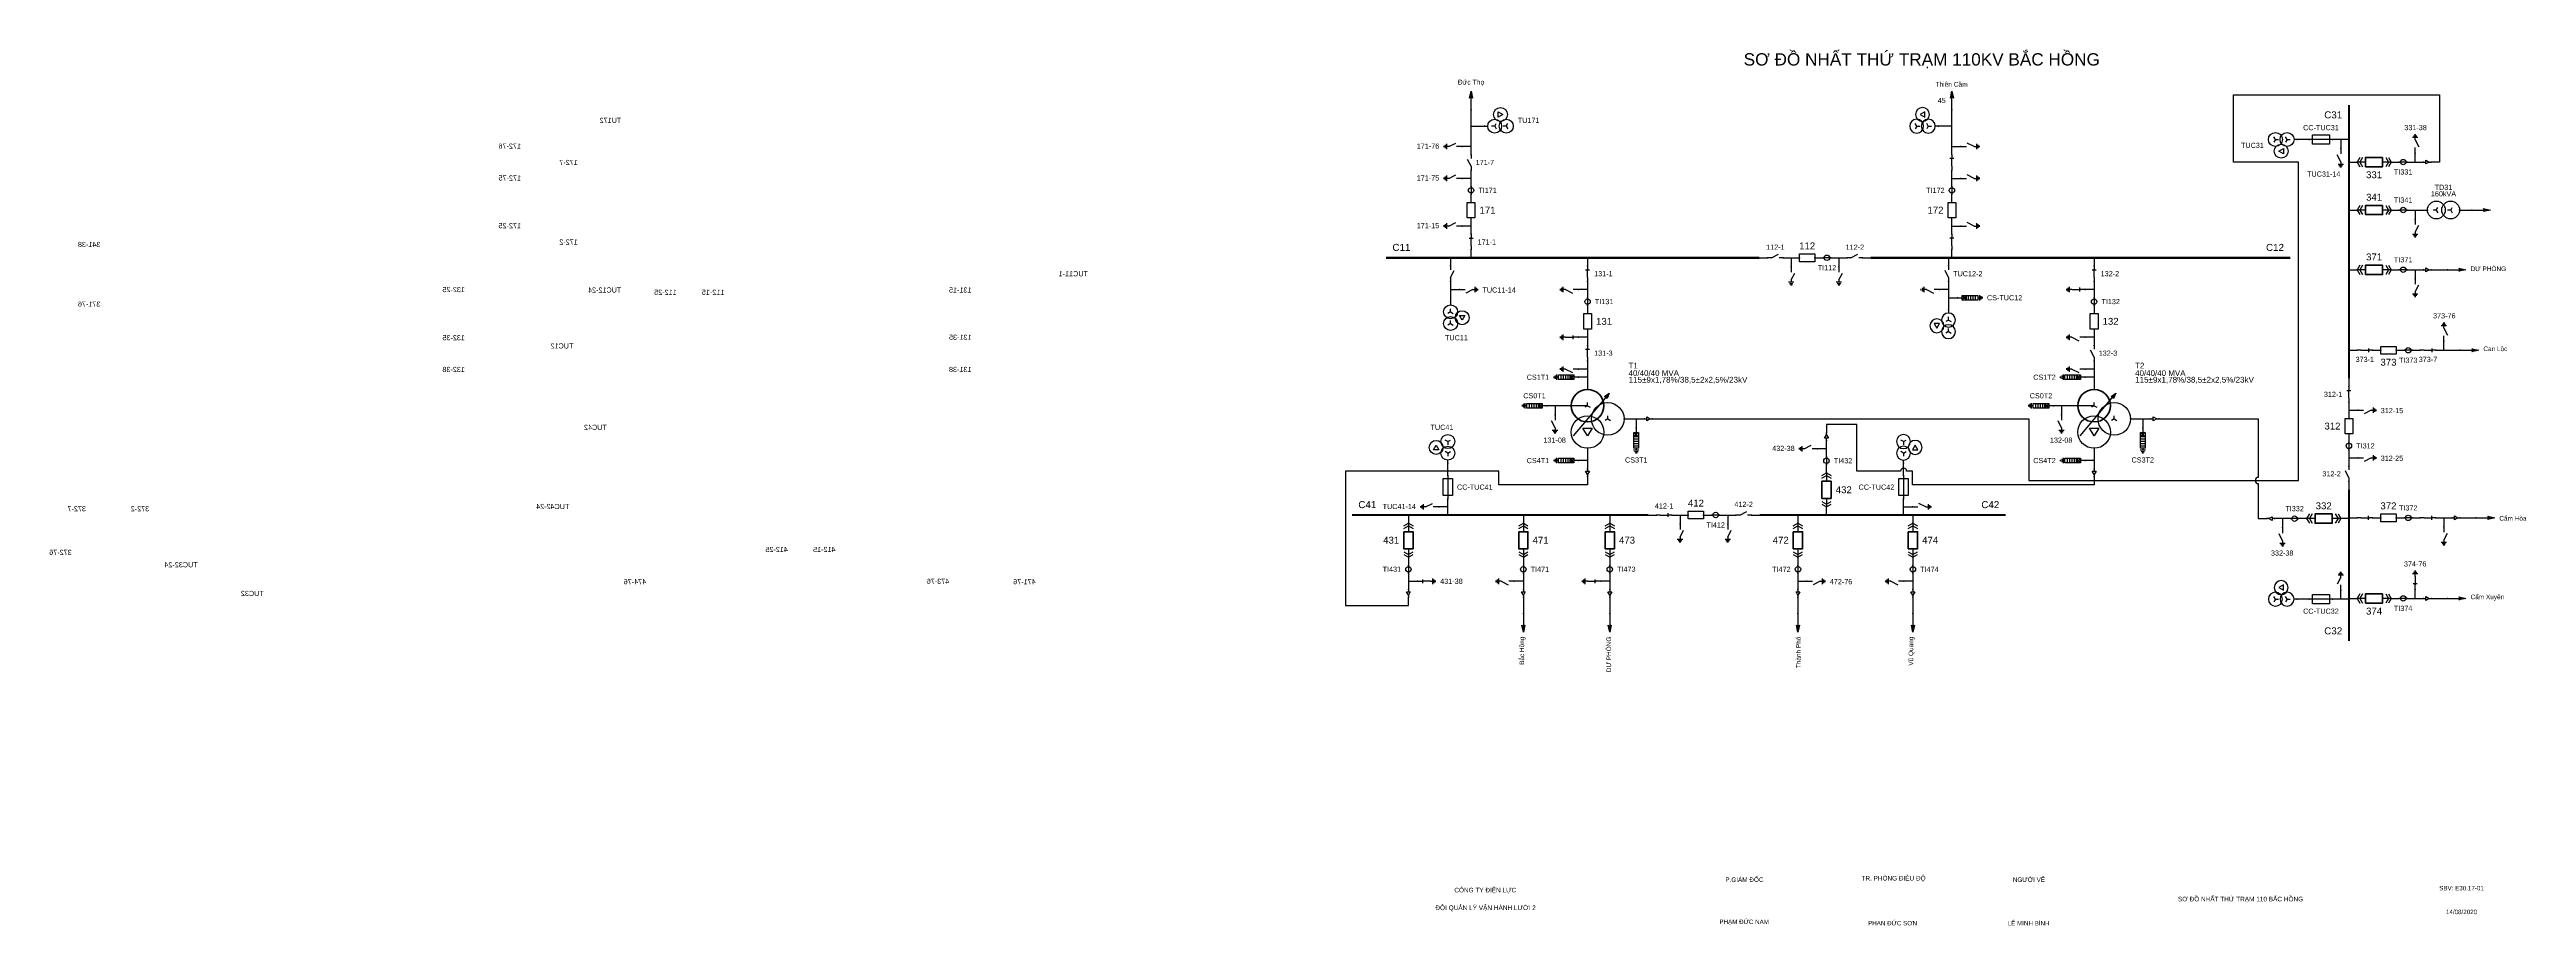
# Model space of a CAD drawing. Header units: millimetres. Extents: x -388 to 411, y 7 to 290.
import ezdxf

# ---------------------------------------------------------------- set-up
doc = ezdxf.new("R2010")
doc.units = ezdxf.units.MM
for name, color, linetype, lineweight in [('BUSBAR_110KV', 1, 'Continuous', 50), ('BUSBAR_22KV', 5, 'Continuous', 50), ('BUSBAR_35KV', 30, 'Continuous', 50), ('HV_110KV', 1, 'Continuous', 25), ('MV_22KV', 5, 'Continuous', 25), ('MV_35KV', 30, 'Continuous', 25), ('SLD_OTHER', 7, 'Continuous', 25)]:
    doc.layers.add(name, color=color, linetype=linetype, lineweight=lineweight)
doc.layers.add('SYM_PORTS', color=8, linetype='Continuous', plot=False)
doc.layers.add('TEXT', color=7, linetype='Continuous')
doc.styles.add('SLD_TEXT', font='arial.ttf')

# ---------------------------------------------------------------- blocks, each defined once
blk = doc.blocks.new('SYM_DISCONNECTOR_CLOSED')
at = {"lineweight": 25}
for points in [[(-0.625, 1.25), (0.625, 1.25)], [(0, 2.5), (0, 1.25)], [(0, -1.25), (0, 1.5)], [(0, -1.25), (0, -2.5)]]:
    blk.add_lwpolyline(points, dxfattribs=at)
at = {"layer": 'SYM_PORTS'}
for p in [(0, 2.5), (0, -2.5)]:
    blk.add_point(p, dxfattribs=at)
blk.add_attdef('DEVICE_CODE', (1.625, -0.5), '', height=2)
blk = doc.blocks.new('SYM_EARTHING_SWITCH_OPEN')
at = {"lineweight": 25}
for points in [[(0, -1.25), (-1.125, 1)], [(0, 3), (0, 1.25)], [(-0.875, -2), (0.875, -2)], [(-0.5625, -2.4375), (0.5625, -2.4375)], [(-0.25, -2.875), (0.25, -2.875)], [(0, -1.25), (0, -2)]]:
    blk.add_lwpolyline(points, dxfattribs=at)
at = {"layer": 'SYM_PORTS'}
blk.add_point((0, 3), dxfattribs=at)
blk.add_attdef('DEVICE_CODE', (1.875, 0), '', height=2)
blk = doc.blocks.new('SYM_CIRCUIT_BREAKER')
at = {"lineweight": 25}
blk.add_lwpolyline([(-1.25, 2.5), (1.25, 2.5), (1.25, -2.5), (-1.25, -2.5)], close=True, dxfattribs=at)
at = {"layer": 'SYM_PORTS'}
for p in [(0, 2.5), (0, -2.5)]:
    blk.add_point(p, dxfattribs=at)
blk.add_attdef('DEVICE_CODE', (2.25, -0.5), '', height=2)
at = {"flags": 1}
blk.add_attdef('RATING', (2.25, -3.5), '', height=2, dxfattribs=at)
blk = doc.blocks.new('SYM_CURRENT_TRANSFORMER')
at = {"lineweight": 25}
blk.add_lwpolyline([(0, 1.25), (0, -1.25)], dxfattribs=at)
blk.add_circle((0, 0), 0.875, dxfattribs=at)
at = {"layer": 'SYM_PORTS'}
for p in [(0, 1.25), (0, -1.25)]:
    blk.add_point(p, dxfattribs=at)
blk.add_attdef('DEVICE_CODE', (1.875, -1.75), '', height=2)
at = {"flags": 1}
blk.add_attdef('RATIO', (1.875, -4.75), '', height=2, dxfattribs=at)
blk = doc.blocks.new('SYM_DISCONNECTOR_OPEN')
at = {"lineweight": 25}
for points in [[(0, -1.25), (-1.125, 1)], [(0, 2.5), (0, 1.25)], [(0, -1.25), (0, -2.5)]]:
    blk.add_lwpolyline(points, dxfattribs=at)
at = {"layer": 'SYM_PORTS'}
for p in [(0, 2.5), (0, -2.5)]:
    blk.add_point(p, dxfattribs=at)
blk.add_attdef('DEVICE_CODE', (1, -0.5), '', height=2)
blk = doc.blocks.new('SYM_VOLTAGE_TRANSFORMER')
at = {"lineweight": 25}
for points in [[(0, 1.375), (-0.8625, 0.875)], [(0, 4.625), (0, 3.625)], [(0, 1.375), (0, 2.375)], [(0, 1.375), (0.8625, 0.875)], [(0, -2.375), (-0.8625, -2.875)], [(0, -2.375), (0, -1.375)], [(0, -2.375), (0.8625, -2.875)]]:
    blk.add_lwpolyline(points, dxfattribs=at)
blk.add_lwpolyline([(2.875, 0.25), (4.625, 0.25), (3.75, -1.25)], close=True, dxfattribs=at)
for centre in [(0, 1.375), (3.75, -0.5), (0, -2.375)]:
    blk.add_circle(centre, 2.25, dxfattribs=at)
at = {"layer": 'SYM_PORTS'}
blk.add_point((0, 4.625), dxfattribs=at)
blk.add_attdef('DEVICE_CODE', (7, 1.625), '', height=2)
at = {"flags": 1}
blk.add_attdef('RATIO', (7, -1.375), '', height=2, dxfattribs=at)
blk = doc.blocks.new('SYM_LINE_FEEDER_ARROW')
blk.add_hatch(color=7).paths.add_polyline_path([(0, -3), (-0.5, -0.75), (0, -1.25), (0.5, -0.75)])
at = {"lineweight": 25}
blk.add_lwpolyline([(0, 3), (0, -1.25)], dxfattribs=at)
blk.add_lwpolyline([(0, -3), (-0.5, -0.75), (0, -1.25), (0.5, -0.75)], close=True, dxfattribs=at)
at = {"layer": 'SYM_PORTS'}
blk.add_point((0, 3), dxfattribs=at)
blk.add_attdef('LINE_NAME', (1.5, 0), '', height=2)
blk = doc.blocks.new('SYM_EARTHING_SWITCH_CLOSED')
at = {"lineweight": 25}
for points in [[(-0.625, 1.25), (0.625, 1.25)], [(0, 3), (0, 1.25)], [(0, -1.25), (0, 1.5)], [(-0.875, -2), (0.875, -2)], [(-0.5625, -2.4375), (0.5625, -2.4375)], [(-0.25, -2.875), (0.25, -2.875)], [(0, -1.25), (0, -2)]]:
    blk.add_lwpolyline(points, dxfattribs=at)
at = {"layer": 'SYM_PORTS'}
blk.add_point((0, 3), dxfattribs=at)
blk.add_attdef('DEVICE_CODE', (1.875, 0), '', height=2)
blk = doc.blocks.new('SYM_SURGE_ARRESTER')
at = {"lineweight": 25}
for points in [[(-0.75, 2.5), (0.75, 2.5), (0.75, 1.25), (-0.75, 1.25)], [(-0.75, 1.25), (0.75, 1.25), (0.75, -2.5), (-0.75, -2.5)]]:
    blk.add_lwpolyline(points, close=True, dxfattribs=at)
for points in [[(-0.75, 2.5), (0.75, 1.25)], [(0.75, 2.5), (-0.75, 1.25)], [(-0.75, 0.5), (0.75, 0.5)], [(0, 4), (0, 2.5)], [(-0.875, -3.125), (0.875, -3.125)], [(-0.75, -0.25), (0.75, -0.25)], [(-0.75, -1), (0.75, -1)], [(-0.75, -1.75), (0.75, -1.75)], [(-0.5625, -3.5625), (0.5625, -3.5625)], [(-0.25, -4), (0.25, -4)], [(0, -2.5), (0, -3.125)]]:
    blk.add_lwpolyline(points, dxfattribs=at)
at = {"layer": 'SYM_PORTS'}
blk.add_point((0, 4), dxfattribs=at)
blk.add_attdef('DEVICE_CODE', (1.875, 1), '', height=2)
blk = doc.blocks.new('SYM_TRANSFORMER_3W')
blk.add_hatch(color=7).paths.add_polyline_path([(3.75, 8.25), (3.0125, 6.575), (2.2375, 7.225)])
at = {"lineweight": 25}
for points in [[(3.75, 8.25), (3.0125, 6.575), (2.2375, 7.225)], [(-4.75, -3), (-1.75, -3), (-3.25, -5.5)]]:
    blk.add_lwpolyline(points, close=True, dxfattribs=at)
for points in [[(-3.25, 4.25), (-8.5, 4.25)], [(-7.75, -5.5), (3.0125, 7.35)], [(-3.25, 4.25), (-4.1125, 3.75)], [(-3.25, 4.25), (-3.25, 5.25)], [(-3.25, 4.25), (-2.3875, 3.75)], [(3.25, 0), (2.3875, -0.5)], [(3.25, 0), (3.25, 1)], [(3.25, 0), (4.1125, -0.5)]]:
    blk.add_lwpolyline(points, dxfattribs=at)
at = {"lineweight": 50}
blk.add_circle((-3.25, 4.25), 5.25, dxfattribs=at)
at = {"lineweight": 25}
for centre in [(-3.25, -4.25), (3.25, 0)]:
    blk.add_circle(centre, 5.25, dxfattribs=at)
at = {"layer": 'SYM_PORTS'}
for p in [(-3.25, 9.5), (-8.5, 4.25), (8.5, 0), (-3.25, -9.5)]:
    blk.add_point(p, dxfattribs=at)
blk.add_attdef('DEVICE_CODE', (9.5, 6.5), '', height=2)
at = {"flags": 1}
for tag, p in [('VOLTAGE_RATIO', (9.5, 0.5)), ('POWER', (9.5, 3.5))]:
    blk.add_attdef(tag, p, '', height=2, dxfattribs=at)
blk = doc.blocks.new('SYM_CABLE_TERMINATION')
at = {"lineweight": 25}
blk.add_lwpolyline([(-0.625, 0.5), (0.625, 0.5), (0, -0.625)], close=True, dxfattribs=at)
for points in [[(0, 1.25), (0, 0.5)], [(0, -0.625), (0, -1.25)]]:
    blk.add_lwpolyline(points, dxfattribs=at)
at = {"layer": 'SYM_PORTS'}
for p in [(0, 1.25), (0, -1.25)]:
    blk.add_point(p, dxfattribs=at)
blk = doc.blocks.new('SYM_DRAWOUT_BREAKER')
at = {"lineweight": 25}
for points in [[(-1.5, 4.625), (0, 5.5), (1.5, 4.625)], [(-1.5, 3.75), (0, 4.625), (1.5, 3.75)], [(0, 5.5), (0, 2.75)], [(-1.5, -3.75), (0, -4.625), (1.5, -3.75)], [(-1.5, -4.625), (0, -5.5), (1.5, -4.625)], [(0, -2.75), (0, -5.5)]]:
    blk.add_lwpolyline(points, dxfattribs=at)
at = {"lineweight": 35}
blk.add_lwpolyline([(-1.5, 2.75), (1.5, 2.75), (1.5, -2.75), (-1.5, -2.75)], close=True, dxfattribs=at)
at = {"layer": 'SYM_PORTS'}
for p in [(0, 5.5), (0, -5.5)]:
    blk.add_point(p, dxfattribs=at)
blk.add_attdef('DEVICE_CODE', (2.5, 2.5), '', height=2)
at = {"flags": 1}
blk.add_attdef('RATING', (2.5, -0.5), '', height=2, dxfattribs=at)
blk = doc.blocks.new('SYM_TRANSFORMER_2W')
at = {"lineweight": 25}
for points in [[(0, 2.3125), (-0.8625, 1.8125)], [(0, 2.3125), (0, 3.3125)], [(0, 2.3125), (0.8625, 1.8125)], [(0, -2.3125), (-0.8625, -2.8125)], [(0, -2.3125), (0, -1.3125)], [(0, -2.3125), (0.8625, -2.8125)]]:
    blk.add_lwpolyline(points, dxfattribs=at)
for centre in [(0, 2.3125), (0, -2.3125)]:
    blk.add_circle(centre, 2.875, dxfattribs=at)
at = {"layer": 'SYM_PORTS'}
for p in [(0, 5.1875), (0, -5.1875)]:
    blk.add_point(p, dxfattribs=at)
blk.add_attdef('DEVICE_CODE', (3.875, 2.1875), '', height=2)
at = {"flags": 1}
for tag, p in [('POWER', (3.875, -0.8125)), ('VOLTAGE_RATIO', (3.875, -3.8125))]:
    blk.add_attdef(tag, p, '', height=2, dxfattribs=at)
blk = doc.blocks.new('SYM_FUSE_DISCONNECTOR')
at = {"lineweight": 25}
blk.add_lwpolyline([(-1.5, 2.75), (1.5, 2.75), (1.5, -2.75), (-1.5, -2.75)], close=True, dxfattribs=at)
blk.add_lwpolyline([(0, 3.75), (0, -3.75)], dxfattribs=at)
at = {"layer": 'SYM_PORTS'}
for p in [(0, 3.75), (0, -3.75)]:
    blk.add_point(p, dxfattribs=at)
blk.add_attdef('DEVICE_CODE', (2.5, 0.75), '', height=2)
at = {"flags": 1}
blk.add_attdef('RATING', (2.5, -2.25), '', height=2, dxfattribs=at)

msp = doc.modelspace()

# ---------------------------------------------------------------- linework, layer by layer
at = {"layer": 'BUSBAR_110KV', "const_width": 0.673}
for points in [[(43.14, 222.89), (163.58, 222.89)], [(199.48, 222.89), (334.82, 222.89)]]:
    msp.add_lwpolyline(points, dxfattribs=at)
at = {"layer": 'BUSBAR_22KV', "const_width": 0.673}
for points in [[(32.14, 139.89), (127.69, 139.89)], [(163.6, 139.89), (243, 139.89)]]:
    msp.add_lwpolyline(points, dxfattribs=at)
at = {"layer": 'BUSBAR_35KV', "const_width": 0.673}
for points in [[(353.72, 272.19), (353.72, 183.96)], [(353.72, 148.06), (353.72, 99.25)]]:
    msp.add_lwpolyline(points, dxfattribs=at)
at = {"layer": 'HV_110KV'}
for points in [[(70.55, 265.36), (70.55, 270.62)], [(70.55, 258.79), (70.55, 265.36)], [(70.55, 265.36), (74.91, 265.36)], [(225.66, 265.36), (221.29, 265.36)], [(225.66, 265.36), (225.66, 270.62)], [(225.66, 258.79), (225.66, 265.36)], [(70.55, 258.79), (67.63, 258.79)], [(70.55, 256.16), (70.55, 258.79)], [(225.66, 256.16), (225.66, 258.79)], [(225.66, 258.79), (228.57, 258.79)], [(70.55, 248.53), (67.63, 248.53)], [(70.55, 248.53), (70.55, 251.16)], [(70.55, 245.9), (70.55, 248.53)], [(225.66, 248.53), (225.66, 251.16)], [(225.66, 245.9), (225.66, 248.53)], [(225.66, 248.53), (228.57, 248.53)], [(70.55, 240.77), (70.55, 243.4)], [(225.66, 240.77), (225.66, 243.4)], [(70.55, 233.15), (67.63, 233.15)], [(70.55, 233.15), (70.55, 235.77)], [(70.55, 230.52), (70.55, 233.15)], [(225.66, 233.15), (225.66, 235.77)], [(225.66, 230.52), (225.66, 233.15)], [(225.66, 233.15), (228.57, 233.15)], [(70.55, 222.89), (70.55, 225.52)], [(225.66, 222.89), (225.66, 225.52)], [(63.95, 222.89), (63.95, 220.26)], [(108.14, 222.89), (108.14, 220.26)], [(163.58, 222.89), (166.21, 222.89)], [(171.21, 222.89), (173.83, 222.89)], [(173.83, 222.89), (173.83, 219.98)], [(173.83, 222.89), (176.46, 222.89)], [(181.46, 222.89), (184.09, 222.89)], [(186.59, 222.89), (189.22, 222.89)], [(189.22, 222.89), (189.22, 219.98)], [(189.22, 222.89), (191.85, 222.89)], [(196.85, 222.89), (199.48, 222.89)], [(224.58, 222.89), (224.58, 220.26)], [(271.54, 222.89), (271.54, 220.26)], [(63.95, 215.26), (63.95, 212.63)], [(63.95, 212.63), (66.86, 212.63)], [(63.95, 212.63), (63.95, 208.68)], [(108.14, 212.63), (105.23, 212.63)], [(108.14, 215.26), (108.14, 212.63)], [(108.14, 212.63), (108.14, 210)], [(224.58, 212.63), (221.67, 212.63)], [(224.58, 215.26), (224.58, 212.63)], [(224.58, 212.63), (224.58, 210)], [(224.58, 210), (227.49, 210)], [(224.58, 210), (224.58, 206.06)], [(271.54, 212.63), (268.63, 212.63)], [(271.54, 215.26), (271.54, 212.63)], [(271.54, 212.63), (271.54, 210)], [(108.14, 207.5), (108.14, 204.87)], [(108.14, 199.87), (108.14, 197.24)], [(271.54, 207.5), (271.54, 204.87)], [(271.54, 199.87), (271.54, 197.24)], [(108.14, 197.24), (105.23, 197.24)], [(108.14, 197.24), (108.14, 194.61)], [(271.54, 197.24), (268.63, 197.24)], [(271.54, 197.24), (271.54, 194.61)], [(108.14, 186.98), (105.23, 186.98)], [(108.14, 184.35), (105.23, 184.35)], [(108.14, 189.61), (108.14, 186.98)], [(108.14, 186.98), (108.14, 184.35)], [(108.14, 184.35), (108.14, 180.41)], [(271.54, 186.98), (268.63, 186.98)], [(271.54, 184.35), (268.63, 184.35)], [(271.54, 189.61), (271.54, 186.98)], [(271.54, 186.98), (271.54, 184.35)], [(271.54, 184.35), (271.54, 180.41)], [(97.63, 175.16), (95, 175.16)], [(102.89, 175.16), (97.63, 175.16)], [(97.63, 175.16), (97.63, 172.25)], [(261.03, 175.16), (258.4, 175.16)], [(266.29, 175.16), (261.03, 175.16)], [(261.03, 175.16), (261.03, 172.25)]]:
    msp.add_lwpolyline(points, dxfattribs=at)
at = {"layer": 'MV_22KV'}
msp.add_lwpolyline([(271.54, 152.34), (271.54, 149.64), (213, 149.64), (213, 154.03), (211.06, 154.03, 1), (209.06, 154.03), (195, 154.03), (195, 169.1), (185.2, 169.1), (185.2, 166.4)], format="xyb", dxfattribs=at)
for points in [[(108.14, 161.41), (108.14, 157.47)], [(185.2, 161.27), (182.29, 161.27)], [(185.2, 161.27), (185.2, 163.9)], [(185.2, 158.65), (185.2, 161.27)], [(271.54, 161.41), (271.54, 157.47)], [(108.14, 152.34), (108.14, 149.64), (79.5, 149.64), (79.5, 154.03), (30, 154.03), (30, 110.67), (50.33, 110.67), (50.33, 113.37)], [(63.03, 152.65), (63.03, 156.59)], [(108.14, 157.47), (105.23, 157.47)], [(108.14, 157.47), (108.14, 154.84)], [(185.2, 153.52), (185.2, 156.15)], [(210.06, 152.65), (210.06, 156.59)], [(271.54, 157.47), (268.63, 157.47)], [(271.54, 157.47), (271.54, 154.84)], [(63.03, 142.52), (63.03, 145.15)], [(210.06, 142.52), (210.06, 145.15)], [(50.33, 139.89), (50.33, 137.26)], [(63.03, 142.52), (60.12, 142.52)], [(63.03, 139.89), (63.03, 142.52)], [(87.41, 139.89), (87.41, 137.26)], [(115.29, 139.89), (115.29, 137.26)], [(127.69, 139.89), (130.32, 139.89)], [(135.32, 139.89), (137.95, 139.89)], [(137.95, 139.89), (137.95, 136.98)], [(137.95, 139.89), (140.58, 139.89)], [(145.58, 139.89), (148.21, 139.89)], [(150.71, 139.89), (153.34, 139.89)], [(153.34, 139.89), (153.34, 136.98)], [(153.34, 139.89), (155.97, 139.89)], [(160.97, 139.89), (163.6, 139.89)], [(176, 139.89), (176, 137.26)], [(185.2, 139.89), (185.2, 142.52)], [(210.06, 139.89), (210.06, 142.52)], [(210.06, 142.52), (212.97, 142.52)], [(213.08, 139.89), (213.08, 137.26)], [(50.33, 126.26), (50.33, 123.63)], [(50.33, 121.13), (50.33, 118.5)], [(87.41, 126.26), (87.41, 123.63)], [(87.41, 121.13), (87.41, 118.5)], [(115.29, 126.26), (115.29, 123.63)], [(115.29, 121.13), (115.29, 118.5)], [(176, 126.26), (176, 123.63)], [(176, 121.13), (176, 118.5)], [(213.08, 126.26), (213.08, 123.63)], [(213.08, 121.13), (213.08, 118.5)], [(50.33, 118.5), (53.25, 118.5)], [(50.33, 118.5), (50.33, 115.87)], [(87.41, 118.5), (84.5, 118.5)], [(87.41, 118.5), (87.41, 115.87)], [(87.41, 113.37), (87.41, 108.11)], [(115.29, 118.5), (112.38, 118.5)], [(115.29, 118.5), (115.29, 115.87)], [(115.29, 113.37), (115.29, 108.11)], [(176, 118.5), (178.91, 118.5)], [(176, 118.5), (176, 115.87)], [(176, 113.37), (176, 108.11)], [(213.08, 118.5), (210.17, 118.5)], [(213.08, 118.5), (213.08, 115.87)], [(213.08, 113.37), (213.08, 108.11)]]:
    msp.add_lwpolyline(points, dxfattribs=at)
at = {"layer": 'MV_35KV'}
for points in [[(128.96, 170.91), (131.66, 170.91), (250.5, 170.91), (250.5, 151.03), (337.5, 151.03), (337.5, 253.79), (316.5, 253.79), (316.5, 275.53), (382.94, 275.53), (382.94, 253.79), (380.24, 253.79)], [(340.96, 261.05), (337.02, 261.05)], [(351.09, 261.05), (348.46, 261.05)], [(353.72, 261.05), (351.09, 261.05)], [(351.09, 261.05), (351.09, 258.14)], [(375.11, 253.79), (375.11, 256.7)], [(353.72, 253.79), (356.35, 253.79)], [(367.35, 253.79), (369.98, 253.79)], [(372.48, 253.79), (375.11, 253.79)], [(375.11, 253.79), (377.74, 253.79)], [(353.72, 238.31), (356.35, 238.31)], [(367.35, 238.31), (369.98, 238.31)], [(372.48, 238.31), (375.11, 238.31)], [(375.11, 238.31), (375.11, 235.39)], [(375.11, 238.31), (379.05, 238.31)], [(353.72, 219.04), (356.35, 219.04)], [(367.35, 219.04), (369.98, 219.04)], [(372.48, 219.04), (375.11, 219.04)], [(375.11, 219.04), (375.11, 216.13)], [(375.11, 219.04), (377.74, 219.04)], [(380.24, 219.04), (385.49, 219.04)], [(353.72, 193.05), (356.35, 193.05)], [(361.35, 193.05), (363.98, 193.05)], [(368.98, 193.05), (371.61, 193.05)], [(374.11, 193.05), (376.74, 193.05)], [(381.74, 193.05), (384.37, 193.05)], [(384.37, 193.05), (384.37, 195.96)], [(384.37, 193.05), (389.62, 193.05)], [(353.72, 183.96), (353.72, 181.33)], [(353.72, 176.33), (353.72, 173.7)], [(119.89, 170.91), (123.84, 170.91)], [(123.84, 170.91), (123.84, 168)], [(123.84, 170.91), (126.46, 170.91)], [(283.29, 170.91), (287.24, 170.91)], [(287.24, 170.91), (287.24, 168)], [(287.24, 170.91), (289.86, 170.91)], [(353.72, 173.7), (356.63, 173.7)], [(353.72, 173.7), (353.72, 171.07)], [(353.72, 166.07), (353.72, 163.45)], [(353.72, 160.95), (353.72, 158.32)], [(353.72, 158.32), (356.63, 158.32)], [(353.72, 158.32), (353.72, 155.69)], [(353.72, 150.69), (353.72, 148.06)], [(332.33, 138.72), (329.7, 138.72)], [(334.96, 138.72), (332.33, 138.72)], [(332.33, 138.72), (332.33, 135.81)], [(340.09, 138.72), (337.46, 138.72)], [(353.72, 138.72), (351.09, 138.72)], [(353.72, 138.97), (356.35, 138.97)], [(361.35, 138.97), (363.98, 138.97)], [(368.98, 138.97), (371.61, 138.97)], [(374.11, 138.97), (376.74, 138.97)], [(381.74, 138.97), (384.37, 138.97)], [(384.37, 138.97), (384.37, 136.06)], [(384.37, 138.97), (386.99, 138.97)], [(389.49, 138.97), (394.75, 138.97)], [(340.96, 112.71), (337.02, 112.71)], [(351.09, 112.71), (348.46, 112.71)], [(351.09, 112.71), (351.09, 115.62)], [(353.72, 112.71), (351.09, 112.71)], [(353.72, 112.98), (356.35, 112.98)], [(367.35, 112.98), (369.98, 112.98)], [(372.48, 112.98), (375.11, 112.98)], [(375.11, 112.98), (375.11, 115.89)], [(375.11, 112.98), (377.74, 112.98)], [(380.24, 112.98), (385.49, 112.98)]]:
    msp.add_lwpolyline(points, dxfattribs=at)
msp.add_lwpolyline([(292.36, 170.91), (295.06, 170.91), (324.5, 170.91), (324.5, 152.03, 1), (324.5, 150.03), (324.5, 138.72), (327.2, 138.72)], format="xyb", dxfattribs=at)
at = {"layer": 'SLD_OTHER'}
msp.add_lwpolyline([(389.43, 238.31), (393.37, 238.31)], dxfattribs=at)

# ---------------------------------------------------------------- block references
at = {"layer": 'HV_110KV', "rotation": 180}
for p in [(70.55, 273.62), (225.66, 273.62)]:
    msp.add_blockref('SYM_LINE_FEEDER_ARROW', p, dxfattribs=at)
at = {"layer": 'HV_110KV'}
ref = msp.add_blockref('SYM_VOLTAGE_TRANSFORMER', (216.67, 265.36), dxfattribs=dict(at, xscale=-1, rotation=270))
ref.add_attrib('DEVICE_CODE', 'TU172', (203.57, 266.42), dxfattribs={"layer": 'TEXT', "extrusion": (0, 0, -1), "height": 1.667, "style": 'SLD_TEXT'})
ref = msp.add_blockref('SYM_VOLTAGE_TRANSFORMER', (79.54, 265.36), dxfattribs=dict(at, rotation=90))
ref.add_attrib('DEVICE_CODE', 'TU171', (85.64, 266.42), dxfattribs={"layer": 'TEXT', "height": 1.667, "style": 'SLD_TEXT'})
ref = msp.add_blockref('SYM_EARTHING_SWITCH_OPEN', (231.57, 258.79), dxfattribs=dict(at, xscale=-1, rotation=90))
ref.add_attrib('DEVICE_CODE', '172-76', (235.93, 258.09), dxfattribs={"layer": 'TEXT', "extrusion": (0, 0, -1), "height": 1.667, "style": 'SLD_TEXT'})
ref = msp.add_blockref('SYM_DISCONNECTOR_CLOSED', (225.66, 253.66), dxfattribs=dict(at, xscale=-1))
ref.add_attrib('DEVICE_CODE', '172-7', (217.6, 252.82), dxfattribs={"layer": 'TEXT', "extrusion": (0, 0, -1), "height": 1.667, "style": 'SLD_TEXT'})
ref = msp.add_blockref('SYM_EARTHING_SWITCH_OPEN', (64.63, 258.79), dxfattribs=dict(at, rotation=270))
ref.add_attrib('DEVICE_CODE', '171-76', (53.03, 258.09), dxfattribs={"layer": 'TEXT', "height": 1.667, "style": 'SLD_TEXT'})
ref = msp.add_blockref('SYM_DISCONNECTOR_OPEN', (70.55, 253.66), dxfattribs=at)
ref.add_attrib('DEVICE_CODE', '171-7', (72.03, 252.82), dxfattribs={"layer": 'TEXT', "height": 1.667, "style": 'SLD_TEXT'})
ref = msp.add_blockref('SYM_EARTHING_SWITCH_OPEN', (231.57, 248.53), dxfattribs=dict(at, xscale=-1, rotation=90))
ref.add_attrib('DEVICE_CODE', '172-75', (235.93, 247.83), dxfattribs={"layer": 'TEXT', "extrusion": (0, 0, -1), "height": 1.667, "style": 'SLD_TEXT'})
ref = msp.add_blockref('SYM_EARTHING_SWITCH_OPEN', (64.63, 248.53), dxfattribs=dict(at, rotation=270))
ref.add_attrib('DEVICE_CODE', '171-75', (53.03, 247.83), dxfattribs={"layer": 'TEXT', "height": 1.667, "style": 'SLD_TEXT'})
ref = msp.add_blockref('SYM_CIRCUIT_BREAKER', (70.55, 238.27), dxfattribs=at)
ref.add_attrib('DEVICE_CODE', '171', (73.28, 237.16), dxfattribs={"layer": 'TEXT', "height": 2.217, "style": 'SLD_TEXT'})
ref = msp.add_blockref('SYM_CURRENT_TRANSFORMER', (70.55, 244.65), dxfattribs=at)
ref.add_attrib('DEVICE_CODE', 'TI171', (72.9, 243.82), dxfattribs={"layer": 'TEXT', "height": 1.667, "style": 'SLD_TEXT'})
ref = msp.add_blockref('SYM_CURRENT_TRANSFORMER', (225.66, 244.65), dxfattribs=at)
ref.add_attrib('DEVICE_CODE', 'TI172', (217.35, 243.82), dxfattribs={"layer": 'TEXT', "height": 1.667, "style": 'SLD_TEXT'})
ref = msp.add_blockref('SYM_CIRCUIT_BREAKER', (225.66, 238.27), dxfattribs=at)
ref.add_attrib('DEVICE_CODE', '172', (217.77, 237.16), dxfattribs={"layer": 'TEXT', "height": 2.217, "style": 'SLD_TEXT'})
ref = msp.add_blockref('SYM_EARTHING_SWITCH_OPEN', (231.57, 233.15), dxfattribs=dict(at, xscale=-1, rotation=90))
ref.add_attrib('DEVICE_CODE', '172-25', (235.93, 232.45), dxfattribs={"layer": 'TEXT', "extrusion": (0, 0, -1), "height": 1.667, "style": 'SLD_TEXT'})
ref = msp.add_blockref('SYM_EARTHING_SWITCH_OPEN', (64.63, 233.15), dxfattribs=dict(at, rotation=270))
ref.add_attrib('DEVICE_CODE', '171-15', (53.03, 232.45), dxfattribs={"layer": 'TEXT', "height": 1.667, "style": 'SLD_TEXT'})
ref = msp.add_blockref('SYM_DISCONNECTOR_CLOSED', (225.66, 228.02), dxfattribs=dict(at, xscale=-1))
ref.add_attrib('DEVICE_CODE', '172-2', (217.6, 227.18), dxfattribs={"layer": 'TEXT', "extrusion": (0, 0, -1), "height": 1.667, "style": 'SLD_TEXT'})
ref = msp.add_blockref('SYM_DISCONNECTOR_CLOSED', (70.55, 228.02), dxfattribs=at)
ref.add_attrib('DEVICE_CODE', '171-1', (72.65, 227.18), dxfattribs={"layer": 'TEXT', "height": 1.667, "style": 'SLD_TEXT'})
ref = msp.add_blockref('SYM_DISCONNECTOR_OPEN', (168.71, 222.89), dxfattribs=dict(at, rotation=270))
ref.add_attrib('DEVICE_CODE', '112-1', (165.73, 225.49), dxfattribs={"layer": 'TEXT', "height": 1.667, "style": 'SLD_TEXT'})
ref = msp.add_blockref('SYM_CIRCUIT_BREAKER', (178.96, 222.89), dxfattribs=dict(at, rotation=270))
ref.add_attrib('DEVICE_CODE', '112', (176.39, 225.62), dxfattribs={"layer": 'TEXT', "height": 2.217, "style": 'SLD_TEXT'})
ref = msp.add_blockref('SYM_CURRENT_TRANSFORMER', (185.34, 222.89), dxfattribs=dict(at, rotation=270))
ref.add_attrib('DEVICE_CODE', 'TI112', (182.37, 218.86), dxfattribs={"layer": 'TEXT', "height": 1.667, "style": 'SLD_TEXT'})
ref = msp.add_blockref('SYM_DISCONNECTOR_OPEN', (194.35, 222.89), dxfattribs=dict(at, rotation=270))
ref.add_attrib('DEVICE_CODE', '112-2', (191.38, 225.49), dxfattribs={"layer": 'TEXT', "height": 1.667, "style": 'SLD_TEXT'})
ref = msp.add_blockref('SYM_EARTHING_SWITCH_OPEN', (189.22, 216.98), dxfattribs=dict(at, xscale=-1))
ref.add_attrib('DEVICE_CODE', '112-25', (185.72, 210.94), dxfattribs={"layer": 'TEXT', "extrusion": (0, 0, -1), "height": 1.667, "style": 'SLD_TEXT'})
ref = msp.add_blockref('SYM_EARTHING_SWITCH_OPEN', (173.83, 216.98), dxfattribs=dict(at, xscale=-1))
ref.add_attrib('DEVICE_CODE', '112-15', (170.34, 210.94), dxfattribs={"layer": 'TEXT', "extrusion": (0, 0, -1), "height": 1.667, "style": 'SLD_TEXT'})
ref = msp.add_blockref('SYM_DISCONNECTOR_OPEN', (63.95, 217.76), dxfattribs=dict(at, xscale=-1))
ref.add_attrib('DEVICE_CODE', 'TUC11-1', (53.03, 216.92), dxfattribs={"layer": 'TEXT', "extrusion": (0, 0, -1), "height": 1.667, "style": 'SLD_TEXT'})
ref = msp.add_blockref('SYM_DISCONNECTOR_CLOSED', (108.14, 217.76), dxfattribs=at)
ref.add_attrib('DEVICE_CODE', '131-1', (110.25, 216.93), dxfattribs={"layer": 'TEXT', "height": 1.667, "style": 'SLD_TEXT'})
ref = msp.add_blockref('SYM_DISCONNECTOR_OPEN', (224.58, 217.76), dxfattribs=at)
ref.add_attrib('DEVICE_CODE', 'TUC12-2', (226.06, 216.92), dxfattribs={"layer": 'TEXT', "height": 1.667, "style": 'SLD_TEXT'})
ref = msp.add_blockref('SYM_DISCONNECTOR_CLOSED', (271.54, 217.76), dxfattribs=at)
ref.add_attrib('DEVICE_CODE', '132-2', (273.65, 216.93), dxfattribs={"layer": 'TEXT', "height": 1.667, "style": 'SLD_TEXT'})
ref = msp.add_blockref('SYM_EARTHING_SWITCH_CLOSED', (265.63, 212.63), dxfattribs=dict(at, xscale=-1, rotation=270))
ref.add_attrib('DEVICE_CODE', '132-25', (254.02, 211.81), dxfattribs={"layer": 'TEXT', "extrusion": (0, 0, -1), "height": 1.667, "style": 'SLD_TEXT'})
ref = msp.add_blockref('SYM_EARTHING_SWITCH_OPEN', (218.67, 212.63), dxfattribs=dict(at, xscale=-1, rotation=270))
ref.add_attrib('DEVICE_CODE', 'TUC12-24', (203.57, 211.67), dxfattribs={"layer": 'TEXT', "extrusion": (0, 0, -1), "height": 1.667, "style": 'SLD_TEXT'})
ref = msp.add_blockref('SYM_EARTHING_SWITCH_OPEN', (102.23, 212.63), dxfattribs=dict(at, xscale=-1, rotation=270))
ref.add_attrib('DEVICE_CODE', '131-15', (90.62, 211.68), dxfattribs={"layer": 'TEXT', "extrusion": (0, 0, -1), "height": 1.667, "style": 'SLD_TEXT'})
ref = msp.add_blockref('SYM_VOLTAGE_TRANSFORMER', (63.95, 204.06), dxfattribs=at)
ref.add_attrib('DEVICE_CODE', 'TUC11', (62.14, 196.26), dxfattribs={"layer": 'TEXT', "height": 1.667, "style": 'SLD_TEXT'})
ref = msp.add_blockref('SYM_EARTHING_SWITCH_OPEN', (69.86, 212.63), dxfattribs=dict(at, rotation=90))
ref.add_attrib('DEVICE_CODE', 'TUC11-14', (74.22, 211.67), dxfattribs={"layer": 'TEXT', "height": 1.667, "style": 'SLD_TEXT'})
ref = msp.add_blockref('SYM_CURRENT_TRANSFORMER', (108.14, 208.75), dxfattribs=at)
ref.add_attrib('DEVICE_CODE', 'TI131', (110.5, 207.93), dxfattribs={"layer": 'TEXT', "height": 1.667, "style": 'SLD_TEXT'})
ref = msp.add_blockref('SYM_SURGE_ARRESTER', (231.49, 210), dxfattribs=dict(at, rotation=90))
ref.add_attrib('DEVICE_CODE', 'CS-TUC12', (236.97, 209.17), dxfattribs={"layer": 'TEXT', "height": 1.667, "style": 'SLD_TEXT'})
ref = msp.add_blockref('SYM_CURRENT_TRANSFORMER', (271.54, 208.75), dxfattribs=at)
ref.add_attrib('DEVICE_CODE', 'TI132', (273.9, 207.93), dxfattribs={"layer": 'TEXT', "height": 1.667, "style": 'SLD_TEXT'})
ref = msp.add_blockref('SYM_VOLTAGE_TRANSFORMER', (224.58, 201.43), dxfattribs=dict(at, xscale=-1))
ref.add_attrib('DEVICE_CODE', 'TUC12', (219.02, 193.63), dxfattribs={"layer": 'TEXT', "extrusion": (0, 0, -1), "height": 1.667, "style": 'SLD_TEXT'})
ref = msp.add_blockref('SYM_CIRCUIT_BREAKER', (108.14, 202.37), dxfattribs=at)
ref.add_attrib('DEVICE_CODE', '131', (110.87, 201.28), dxfattribs={"layer": 'TEXT', "height": 2.219, "style": 'SLD_TEXT'})
ref = msp.add_blockref('SYM_CIRCUIT_BREAKER', (271.54, 202.37), dxfattribs=at)
ref.add_attrib('DEVICE_CODE', '132', (274.27, 201.28), dxfattribs={"layer": 'TEXT', "height": 2.219, "style": 'SLD_TEXT'})
ref = msp.add_blockref('SYM_EARTHING_SWITCH_OPEN', (265.63, 197.24), dxfattribs=dict(at, xscale=-1, rotation=270))
ref.add_attrib('DEVICE_CODE', '132-35', (254.02, 196.29), dxfattribs={"layer": 'TEXT', "extrusion": (0, 0, -1), "height": 1.667, "style": 'SLD_TEXT'})
ref = msp.add_blockref('SYM_EARTHING_SWITCH_CLOSED', (102.23, 197.24), dxfattribs=dict(at, xscale=-1, rotation=270))
ref.add_attrib('DEVICE_CODE', '131-35', (90.62, 196.42), dxfattribs={"layer": 'TEXT', "extrusion": (0, 0, -1), "height": 1.667, "style": 'SLD_TEXT'})
ref = msp.add_blockref('SYM_DISCONNECTOR_CLOSED', (108.14, 192.11), dxfattribs=at)
ref.add_attrib('DEVICE_CODE', '131-3', (110.25, 191.29), dxfattribs={"layer": 'TEXT', "height": 1.667, "style": 'SLD_TEXT'})
ref = msp.add_blockref('SYM_DISCONNECTOR_OPEN', (271.54, 192.11), dxfattribs=at)
ref.add_attrib('DEVICE_CODE', '132-3', (273.02, 191.29), dxfattribs={"layer": 'TEXT', "height": 1.667, "style": 'SLD_TEXT'})
ref = msp.add_blockref('SYM_EARTHING_SWITCH_OPEN', (265.63, 186.98), dxfattribs=dict(at, xscale=-1, rotation=270))
ref.add_attrib('DEVICE_CODE', '132-38', (254.02, 186.03), dxfattribs={"layer": 'TEXT', "extrusion": (0, 0, -1), "height": 1.667, "style": 'SLD_TEXT'})
ref = msp.add_blockref('SYM_EARTHING_SWITCH_OPEN', (102.23, 186.98), dxfattribs=dict(at, xscale=-1, rotation=270))
ref.add_attrib('DEVICE_CODE', '131-38', (90.62, 186.03), dxfattribs={"layer": 'TEXT', "extrusion": (0, 0, -1), "height": 1.667, "style": 'SLD_TEXT'})
ref = msp.add_blockref('SYM_SURGE_ARRESTER', (101.23, 184.35), dxfattribs=dict(at, rotation=270))
ref.add_attrib('DEVICE_CODE', 'CS1T1', (88.5, 183.52), dxfattribs={"layer": 'TEXT', "height": 1.667, "style": 'SLD_TEXT'})
ref = msp.add_blockref('SYM_TRANSFORMER_3W', (111.39, 170.91), dxfattribs=at)
ref.add_attrib('DEVICE_CODE', 'T1', (121.37, 187.18), dxfattribs={"layer": 'TEXT', "height": 1.828, "style": 'SLD_TEXT'})
ref = msp.add_blockref('SYM_SURGE_ARRESTER', (264.63, 184.35), dxfattribs=dict(at, rotation=270))
ref.add_attrib('DEVICE_CODE', 'CS1T2', (251.9, 183.52), dxfattribs={"layer": 'TEXT', "height": 1.667, "style": 'SLD_TEXT'})
ref = msp.add_blockref('SYM_TRANSFORMER_3W', (274.79, 170.91), dxfattribs=at)
ref.add_attrib('DEVICE_CODE', 'T2', (284.77, 187.18), dxfattribs={"layer": 'TEXT', "height": 1.828, "style": 'SLD_TEXT'})
ref = msp.add_blockref('SYM_SURGE_ARRESTER', (91, 175.16), dxfattribs=dict(at, rotation=270))
ref.add_attrib('DEVICE_CODE', 'CS0T1', (87.38, 177.54), dxfattribs={"layer": 'TEXT', "height": 1.667, "style": 'SLD_TEXT'})
ref = msp.add_blockref('SYM_SURGE_ARRESTER', (254.4, 175.16), dxfattribs=dict(at, rotation=270))
ref.add_attrib('DEVICE_CODE', 'CS0T2', (250.78, 177.54), dxfattribs={"layer": 'TEXT', "height": 1.667, "style": 'SLD_TEXT'})
ref = msp.add_blockref('SYM_EARTHING_SWITCH_OPEN', (97.63, 169.25), dxfattribs=at)
ref.add_attrib('DEVICE_CODE', '131-08', (93.88, 163.22), dxfattribs={"layer": 'TEXT', "height": 1.667, "style": 'SLD_TEXT'})
ref = msp.add_blockref('SYM_EARTHING_SWITCH_OPEN', (261.03, 169.25), dxfattribs=at)
ref.add_attrib('DEVICE_CODE', '132-08', (257.28, 163.22), dxfattribs={"layer": 'TEXT', "height": 1.667, "style": 'SLD_TEXT'})
at = {"layer": 'MV_22KV'}
ref = msp.add_blockref('SYM_VOLTAGE_TRANSFORMER', (210.06, 161.21), dxfattribs=dict(at, xscale=-1, rotation=180))
ref.add_attrib('DEVICE_CODE', 'TUC42', (208.24, 167.35), dxfattribs={"layer": 'TEXT', "extrusion": (0, 0, -1), "height": 1.667, "style": 'SLD_TEXT'})
ref = msp.add_blockref('SYM_VOLTAGE_TRANSFORMER', (63.03, 161.21), dxfattribs=dict(at, rotation=180))
ref.add_attrib('DEVICE_CODE', 'TUC41', (57.47, 167.35), dxfattribs={"layer": 'TEXT', "height": 1.667, "style": 'SLD_TEXT'})
ref = msp.add_blockref('SYM_EARTHING_SWITCH_OPEN', (179.29, 161.27), dxfattribs=dict(at, rotation=270))
ref.add_attrib('DEVICE_CODE', '432-38', (167.69, 160.58), dxfattribs={"layer": 'TEXT', "height": 1.667, "style": 'SLD_TEXT'})
at = {"layer": 'MV_22KV', "rotation": 180}
msp.add_blockref('SYM_CABLE_TERMINATION', (185.2, 165.15), dxfattribs=at)
at = {"layer": 'MV_22KV'}
ref = msp.add_blockref('SYM_FUSE_DISCONNECTOR', (63.03, 148.9), dxfattribs=at)
ref.add_attrib('DEVICE_CODE', 'CC-TUC41', (66.01, 148.06), dxfattribs={"layer": 'TEXT', "height": 1.667, "style": 'SLD_TEXT'})
ref = msp.add_blockref('SYM_SURGE_ARRESTER', (101.23, 157.47), dxfattribs=dict(at, rotation=270))
ref.add_attrib('DEVICE_CODE', 'CS4T1', (88.5, 156.63), dxfattribs={"layer": 'TEXT', "height": 1.667, "style": 'SLD_TEXT'})
for name, p in [('SYM_CABLE_TERMINATION', (108.14, 153.59)), ('SYM_CABLE_TERMINATION', (271.54, 153.59)), ('SYM_CABLE_TERMINATION', (50.33, 114.62)), ('SYM_CABLE_TERMINATION', (87.41, 114.62)), ('SYM_CABLE_TERMINATION', (115.29, 114.62)), ('SYM_CABLE_TERMINATION', (176, 114.62)), ('SYM_CABLE_TERMINATION', (213.08, 114.62)), ('SYM_LINE_FEEDER_ARROW', (87.41, 105.11)), ('SYM_LINE_FEEDER_ARROW', (115.29, 105.11)), ('SYM_LINE_FEEDER_ARROW', (176, 105.11)), ('SYM_LINE_FEEDER_ARROW', (213.08, 105.11))]:
    msp.add_blockref(name, p, dxfattribs=at)
ref = msp.add_blockref('SYM_DRAWOUT_BREAKER', (185.2, 148.02), dxfattribs=at)
ref.add_attrib('DEVICE_CODE', '432', (188.19, 146.92), dxfattribs={"layer": 'TEXT', "height": 2.219, "style": 'SLD_TEXT'})
ref = msp.add_blockref('SYM_CURRENT_TRANSFORMER', (185.2, 157.4), dxfattribs=at)
ref.add_attrib('DEVICE_CODE', 'TI432', (187.56, 156.57), dxfattribs={"layer": 'TEXT', "height": 1.667, "style": 'SLD_TEXT'})
ref = msp.add_blockref('SYM_FUSE_DISCONNECTOR', (210.06, 148.9), dxfattribs=at)
ref.add_attrib('DEVICE_CODE', 'CC-TUC42', (195.56, 148.06), dxfattribs={"layer": 'TEXT', "height": 1.667, "style": 'SLD_TEXT'})
ref = msp.add_blockref('SYM_SURGE_ARRESTER', (264.63, 157.47), dxfattribs=dict(at, rotation=270))
ref.add_attrib('DEVICE_CODE', 'CS4T2', (251.9, 156.63), dxfattribs={"layer": 'TEXT', "height": 1.667, "style": 'SLD_TEXT'})
ref = msp.add_blockref('SYM_CIRCUIT_BREAKER', (143.08, 139.89), dxfattribs=dict(at, rotation=270))
ref.add_attrib('DEVICE_CODE', '412', (140.5, 142.62), dxfattribs={"layer": 'TEXT', "height": 2.217, "style": 'SLD_TEXT'})
ref = msp.add_blockref('SYM_DISCONNECTOR_OPEN', (158.47, 139.89), dxfattribs=dict(at, rotation=270))
ref.add_attrib('DEVICE_CODE', '412-2', (155.49, 142.49), dxfattribs={"layer": 'TEXT', "height": 1.667, "style": 'SLD_TEXT'})
ref = msp.add_blockref('SYM_EARTHING_SWITCH_OPEN', (215.97, 142.52), dxfattribs=dict(at, xscale=-1, rotation=90))
ref.add_attrib('DEVICE_CODE', 'TUC42-24', (220.32, 141.81), dxfattribs={"layer": 'TEXT', "extrusion": (0, 0, -1), "height": 1.667, "style": 'SLD_TEXT'})
ref = msp.add_blockref('SYM_EARTHING_SWITCH_OPEN', (153.34, 133.98), dxfattribs=dict(at, xscale=-1))
ref.add_attrib('DEVICE_CODE', '412-25', (149.84, 127.94), dxfattribs={"layer": 'TEXT', "extrusion": (0, 0, -1), "height": 1.667, "style": 'SLD_TEXT'})
ref = msp.add_blockref('SYM_EARTHING_SWITCH_OPEN', (137.95, 133.98), dxfattribs=dict(at, xscale=-1))
ref.add_attrib('DEVICE_CODE', '412-15', (134.45, 127.94), dxfattribs={"layer": 'TEXT', "extrusion": (0, 0, -1), "height": 1.667, "style": 'SLD_TEXT'})
ref = msp.add_blockref('SYM_EARTHING_SWITCH_OPEN', (57.12, 142.52), dxfattribs=dict(at, rotation=270))
ref.add_attrib('DEVICE_CODE', 'TUC41-14', (42.02, 141.81), dxfattribs={"layer": 'TEXT', "height": 1.667, "style": 'SLD_TEXT'})
ref = msp.add_blockref('SYM_DRAWOUT_BREAKER', (50.33, 131.76), dxfattribs=at)
ref.add_attrib('DEVICE_CODE', '431', (42.19, 130.66), dxfattribs={"layer": 'TEXT', "height": 2.219, "style": 'SLD_TEXT'})
ref = msp.add_blockref('SYM_DRAWOUT_BREAKER', (87.41, 131.76), dxfattribs=at)
ref.add_attrib('DEVICE_CODE', '471', (90.4, 130.65), dxfattribs={"layer": 'TEXT', "height": 2.217, "style": 'SLD_TEXT'})
ref = msp.add_blockref('SYM_DRAWOUT_BREAKER', (115.29, 131.76), dxfattribs=at)
ref.add_attrib('DEVICE_CODE', '473', (118.27, 130.66), dxfattribs={"layer": 'TEXT', "height": 2.219, "style": 'SLD_TEXT'})
ref = msp.add_blockref('SYM_DISCONNECTOR_CLOSED', (132.82, 139.89), dxfattribs=dict(at, rotation=270))
ref.add_attrib('DEVICE_CODE', '412-1', (129.84, 141.99), dxfattribs={"layer": 'TEXT', "height": 1.667, "style": 'SLD_TEXT'})
ref = msp.add_blockref('SYM_CURRENT_TRANSFORMER', (149.46, 139.89), dxfattribs=dict(at, rotation=270))
ref.add_attrib('DEVICE_CODE', 'TI412', (146.48, 135.86), dxfattribs={"layer": 'TEXT', "height": 1.667, "style": 'SLD_TEXT'})
ref = msp.add_blockref('SYM_DRAWOUT_BREAKER', (176, 131.76), dxfattribs=at)
ref.add_attrib('DEVICE_CODE', '472', (167.85, 130.65), dxfattribs={"layer": 'TEXT', "height": 2.217, "style": 'SLD_TEXT'})
ref = msp.add_blockref('SYM_DRAWOUT_BREAKER', (213.08, 131.76), dxfattribs=at)
ref.add_attrib('DEVICE_CODE', '474', (216.06, 130.65), dxfattribs={"layer": 'TEXT', "height": 2.22, "style": 'SLD_TEXT'})
ref = msp.add_blockref('SYM_CURRENT_TRANSFORMER', (50.33, 122.38), dxfattribs=at)
ref.add_attrib('DEVICE_CODE', 'TI431', (42.02, 121.56), dxfattribs={"layer": 'TEXT', "height": 1.667, "style": 'SLD_TEXT'})
ref = msp.add_blockref('SYM_CURRENT_TRANSFORMER', (87.41, 122.38), dxfattribs=at)
ref.add_attrib('DEVICE_CODE', 'TI471', (89.77, 121.54), dxfattribs={"layer": 'TEXT', "height": 1.667, "style": 'SLD_TEXT'})
ref = msp.add_blockref('SYM_CURRENT_TRANSFORMER', (115.29, 122.38), dxfattribs=at)
ref.add_attrib('DEVICE_CODE', 'TI473', (117.65, 121.56), dxfattribs={"layer": 'TEXT', "height": 1.667, "style": 'SLD_TEXT'})
ref = msp.add_blockref('SYM_CURRENT_TRANSFORMER', (176, 122.38), dxfattribs=at)
ref.add_attrib('DEVICE_CODE', 'TI472', (167.69, 121.54), dxfattribs={"layer": 'TEXT', "height": 1.667, "style": 'SLD_TEXT'})
ref = msp.add_blockref('SYM_CURRENT_TRANSFORMER', (213.08, 122.38), dxfattribs=at)
ref.add_attrib('DEVICE_CODE', 'TI474', (215.43, 121.54), dxfattribs={"layer": 'TEXT', "height": 1.667, "style": 'SLD_TEXT'})
ref = msp.add_blockref('SYM_EARTHING_SWITCH_OPEN', (207.17, 118.5), dxfattribs=dict(at, xscale=-1, rotation=270))
ref.add_attrib('DEVICE_CODE', '474-76', (195.56, 117.55), dxfattribs={"layer": 'TEXT', "extrusion": (0, 0, -1), "height": 1.667, "style": 'SLD_TEXT'})
ref = msp.add_blockref('SYM_EARTHING_SWITCH_CLOSED', (109.38, 118.5), dxfattribs=dict(at, xscale=-1, rotation=270))
ref.add_attrib('DEVICE_CODE', '473-76', (97.77, 117.68), dxfattribs={"layer": 'TEXT', "extrusion": (0, 0, -1), "height": 1.667, "style": 'SLD_TEXT'})
ref = msp.add_blockref('SYM_EARTHING_SWITCH_OPEN', (81.5, 118.5), dxfattribs=dict(at, xscale=-1, rotation=270))
ref.add_attrib('DEVICE_CODE', '471-76', (69.9, 117.55), dxfattribs={"layer": 'TEXT', "extrusion": (0, 0, -1), "height": 1.667, "style": 'SLD_TEXT'})
ref = msp.add_blockref('SYM_EARTHING_SWITCH_CLOSED', (56.25, 118.5), dxfattribs=dict(at, rotation=90))
ref.add_attrib('DEVICE_CODE', '431-38', (60.6, 117.68), dxfattribs={"layer": 'TEXT', "height": 1.667, "style": 'SLD_TEXT'})
ref = msp.add_blockref('SYM_EARTHING_SWITCH_OPEN', (181.91, 118.5), dxfattribs=dict(at, rotation=90))
ref.add_attrib('DEVICE_CODE', '472-76', (186.27, 117.55), dxfattribs={"layer": 'TEXT', "height": 1.667, "style": 'SLD_TEXT'})
at = {"layer": 'MV_35KV'}
ref = msp.add_blockref('SYM_FUSE_DISCONNECTOR', (344.71, 261.05), dxfattribs=dict(at, rotation=270))
ref.add_attrib('DEVICE_CODE', 'CC-TUC31', (338.95, 264.06), dxfattribs={"layer": 'TEXT', "height": 1.667, "style": 'SLD_TEXT'})
ref = msp.add_blockref('SYM_EARTHING_SWITCH_OPEN', (375.11, 259.7), dxfattribs=dict(at, rotation=180))
ref.add_attrib('DEVICE_CODE', '331-38', (371.61, 264.08), dxfattribs={"layer": 'TEXT', "height": 1.667, "style": 'SLD_TEXT'})
ref = msp.add_blockref('SYM_VOLTAGE_TRANSFORMER', (332.39, 261.05), dxfattribs=dict(at, rotation=270))
ref.add_attrib('DEVICE_CODE', 'TUC31', (318.91, 258.34), dxfattribs={"layer": 'TEXT', "height": 1.667, "style": 'SLD_TEXT'})
ref = msp.add_blockref('SYM_EARTHING_SWITCH_OPEN', (351.09, 255.14), dxfattribs=at)
ref.add_attrib('DEVICE_CODE', 'TUC31-14', (340.23, 249.09), dxfattribs={"layer": 'TEXT', "height": 1.667, "style": 'SLD_TEXT'})
ref = msp.add_blockref('SYM_DRAWOUT_BREAKER', (361.85, 253.79), dxfattribs=dict(at, rotation=270))
ref.add_attrib('DEVICE_CODE', '331', (359.27, 248.58), dxfattribs={"layer": 'TEXT', "height": 2.219, "style": 'SLD_TEXT'})
ref = msp.add_blockref('SYM_CURRENT_TRANSFORMER', (371.23, 253.79), dxfattribs=dict(at, rotation=270))
ref.add_attrib('DEVICE_CODE', 'TI331', (368.25, 249.76), dxfattribs={"layer": 'TEXT', "height": 1.667, "style": 'SLD_TEXT'})
for name, p, rotation in [('SYM_CABLE_TERMINATION', (378.99, 253.79), 90), ('SYM_CABLE_TERMINATION', (378.99, 219.04), 90), ('SYM_LINE_FEEDER_ARROW', (388.49, 219.04), 90), ('SYM_LINE_FEEDER_ARROW', (392.62, 193.05), 90), ('SYM_CABLE_TERMINATION', (127.71, 170.91), 90), ('SYM_CABLE_TERMINATION', (291.11, 170.91), 90), ('SYM_CABLE_TERMINATION', (328.45, 138.72), 270), ('SYM_CABLE_TERMINATION', (388.24, 138.97), 90), ('SYM_LINE_FEEDER_ARROW', (397.75, 138.97), 90), ('SYM_CABLE_TERMINATION', (378.99, 112.98), 90), ('SYM_LINE_FEEDER_ARROW', (388.49, 112.98), 90)]:
    msp.add_blockref(name, p, dxfattribs=dict(at, rotation=rotation))
ref = msp.add_blockref('SYM_DRAWOUT_BREAKER', (361.85, 238.31), dxfattribs=dict(at, rotation=270))
ref.add_attrib('DEVICE_CODE', '341', (359.27, 241.33), dxfattribs={"layer": 'TEXT', "height": 2.219, "style": 'SLD_TEXT'})
ref = msp.add_blockref('SYM_CURRENT_TRANSFORMER', (371.23, 238.31), dxfattribs=dict(at, rotation=270))
ref.add_attrib('DEVICE_CODE', 'TI341', (368.25, 240.69), dxfattribs={"layer": 'TEXT', "height": 1.667, "style": 'SLD_TEXT'})
ref = msp.add_blockref('SYM_TRANSFORMER_2W', (384.24, 238.31), dxfattribs=dict(at, rotation=90))
ref.add_attrib('DEVICE_CODE', 'TD31', (381.39, 244.82), dxfattribs={"layer": 'TEXT', "height": 1.667, "style": 'SLD_TEXT'})
ref = msp.add_blockref('SYM_EARTHING_SWITCH_OPEN', (375.11, 232.39), dxfattribs=dict(at, xscale=-1))
ref.add_attrib('DEVICE_CODE', '341-38', (371.61, 226.36), dxfattribs={"layer": 'TEXT', "extrusion": (0, 0, -1), "height": 1.667, "style": 'SLD_TEXT'})
ref = msp.add_blockref('SYM_DRAWOUT_BREAKER', (361.85, 219.04), dxfattribs=dict(at, rotation=270))
ref.add_attrib('DEVICE_CODE', '371', (359.27, 222.06), dxfattribs={"layer": 'TEXT', "height": 2.219, "style": 'SLD_TEXT'})
ref = msp.add_blockref('SYM_EARTHING_SWITCH_OPEN', (375.11, 213.13), dxfattribs=dict(at, xscale=-1))
ref.add_attrib('DEVICE_CODE', '371-76', (371.61, 207.1), dxfattribs={"layer": 'TEXT', "extrusion": (0, 0, -1), "height": 1.667, "style": 'SLD_TEXT'})
ref = msp.add_blockref('SYM_CURRENT_TRANSFORMER', (371.23, 219.04), dxfattribs=dict(at, rotation=270))
ref.add_attrib('DEVICE_CODE', 'TI371', (368.25, 221.42), dxfattribs={"layer": 'TEXT', "height": 1.667, "style": 'SLD_TEXT'})
ref = msp.add_blockref('SYM_EARTHING_SWITCH_OPEN', (384.37, 198.96), dxfattribs=dict(at, rotation=180))
ref.add_attrib('DEVICE_CODE', '373-76', (380.87, 203.35), dxfattribs={"layer": 'TEXT', "height": 1.667, "style": 'SLD_TEXT'})
ref = msp.add_blockref('SYM_DISCONNECTOR_CLOSED', (358.85, 193.05), dxfattribs=dict(at, rotation=270))
ref.add_attrib('DEVICE_CODE', '373-1', (355.87, 189.27), dxfattribs={"layer": 'TEXT', "height": 1.667, "style": 'SLD_TEXT'})
ref = msp.add_blockref('SYM_CIRCUIT_BREAKER', (366.48, 193.05), dxfattribs=dict(at, rotation=270))
ref.add_attrib('DEVICE_CODE', '373', (363.9, 188.09), dxfattribs={"layer": 'TEXT', "height": 2.219, "style": 'SLD_TEXT'})
ref = msp.add_blockref('SYM_CURRENT_TRANSFORMER', (372.86, 193.05), dxfattribs=dict(at, rotation=270))
ref.add_attrib('DEVICE_CODE', 'TI373', (369.88, 189.02), dxfattribs={"layer": 'TEXT', "height": 1.667, "style": 'SLD_TEXT'})
ref = msp.add_blockref('SYM_DISCONNECTOR_CLOSED', (379.24, 193.05), dxfattribs=dict(at, rotation=270))
ref.add_attrib('DEVICE_CODE', '373-7', (376.26, 189.27), dxfattribs={"layer": 'TEXT', "height": 1.667, "style": 'SLD_TEXT'})
ref = msp.add_blockref('SYM_DISCONNECTOR_CLOSED', (353.72, 178.83), dxfattribs=at)
ref.add_attrib('DEVICE_CODE', '312-1', (345.66, 178.01), dxfattribs={"layer": 'TEXT', "height": 1.667, "style": 'SLD_TEXT'})
ref = msp.add_blockref('SYM_SURGE_ARRESTER', (123.84, 164), dxfattribs=at)
ref.add_attrib('DEVICE_CODE', 'CS3T1', (120.21, 156.82), dxfattribs={"layer": 'TEXT', "height": 1.667, "style": 'SLD_TEXT'})
ref = msp.add_blockref('SYM_SURGE_ARRESTER', (287.24, 164), dxfattribs=at)
ref.add_attrib('DEVICE_CODE', 'CS3T2', (283.61, 156.82), dxfattribs={"layer": 'TEXT', "height": 1.667, "style": 'SLD_TEXT'})
ref = msp.add_blockref('SYM_CIRCUIT_BREAKER', (353.72, 168.57), dxfattribs=at)
ref.add_attrib('DEVICE_CODE', '312', (345.83, 167.48), dxfattribs={"layer": 'TEXT', "height": 2.219, "style": 'SLD_TEXT'})
ref = msp.add_blockref('SYM_EARTHING_SWITCH_OPEN', (359.63, 173.7), dxfattribs=dict(at, rotation=90))
ref.add_attrib('DEVICE_CODE', '312-15', (363.99, 172.76), dxfattribs={"layer": 'TEXT', "height": 1.667, "style": 'SLD_TEXT'})
ref = msp.add_blockref('SYM_CURRENT_TRANSFORMER', (353.72, 162.2), dxfattribs=at)
ref.add_attrib('DEVICE_CODE', 'TI312', (356.08, 161.37), dxfattribs={"layer": 'TEXT', "height": 1.667, "style": 'SLD_TEXT'})
ref = msp.add_blockref('SYM_DISCONNECTOR_OPEN', (353.72, 153.19), dxfattribs=at)
ref.add_attrib('DEVICE_CODE', '312-2', (345.16, 152.36), dxfattribs={"layer": 'TEXT', "height": 1.667, "style": 'SLD_TEXT'})
ref = msp.add_blockref('SYM_EARTHING_SWITCH_OPEN', (359.63, 158.32), dxfattribs=dict(at, rotation=90))
ref.add_attrib('DEVICE_CODE', '312-25', (363.99, 157.37), dxfattribs={"layer": 'TEXT', "height": 1.667, "style": 'SLD_TEXT'})
ref = msp.add_blockref('SYM_DRAWOUT_BREAKER', (345.59, 138.72), dxfattribs=dict(at, rotation=270))
ref.add_attrib('DEVICE_CODE', '332', (343.01, 141.74), dxfattribs={"layer": 'TEXT', "height": 2.219, "style": 'SLD_TEXT'})
ref = msp.add_blockref('SYM_CIRCUIT_BREAKER', (366.48, 138.97), dxfattribs=dict(at, rotation=270))
ref.add_attrib('DEVICE_CODE', '372', (363.9, 141.74), dxfattribs={"layer": 'TEXT', "height": 2.219, "style": 'SLD_TEXT'})
ref = msp.add_blockref('SYM_EARTHING_SWITCH_OPEN', (384.37, 133.06), dxfattribs=dict(at, xscale=-1))
ref.add_attrib('DEVICE_CODE', '372-76', (380.87, 127.02), dxfattribs={"layer": 'TEXT', "extrusion": (0, 0, -1), "height": 1.667, "style": 'SLD_TEXT'})
ref = msp.add_blockref('SYM_DISCONNECTOR_CLOSED', (379.24, 138.97), dxfattribs=dict(at, xscale=-1, rotation=270))
ref.add_attrib('DEVICE_CODE', '372-7', (376.26, 141.1), dxfattribs={"layer": 'TEXT', "extrusion": (0, 0, -1), "height": 1.667, "style": 'SLD_TEXT'})
ref = msp.add_blockref('SYM_DISCONNECTOR_CLOSED', (358.85, 138.97), dxfattribs=dict(at, xscale=-1, rotation=270))
ref.add_attrib('DEVICE_CODE', '372-2', (355.87, 141.1), dxfattribs={"layer": 'TEXT', "extrusion": (0, 0, -1), "height": 1.667, "style": 'SLD_TEXT'})
ref = msp.add_blockref('SYM_CURRENT_TRANSFORMER', (336.21, 138.72), dxfattribs=dict(at, rotation=270))
ref.add_attrib('DEVICE_CODE', 'TI332', (333.23, 141.1), dxfattribs={"layer": 'TEXT', "height": 1.667, "style": 'SLD_TEXT'})
ref = msp.add_blockref('SYM_CURRENT_TRANSFORMER', (372.86, 138.97), dxfattribs=dict(at, rotation=270))
ref.add_attrib('DEVICE_CODE', 'TI372', (369.88, 141.35), dxfattribs={"layer": 'TEXT', "height": 1.667, "style": 'SLD_TEXT'})
ref = msp.add_blockref('SYM_EARTHING_SWITCH_OPEN', (332.33, 132.81), dxfattribs=at)
ref.add_attrib('DEVICE_CODE', '332-38', (328.58, 126.77), dxfattribs={"layer": 'TEXT', "height": 1.667, "style": 'SLD_TEXT'})
ref = msp.add_blockref('SYM_EARTHING_SWITCH_OPEN', (351.09, 118.62), dxfattribs=dict(at, xscale=-1, rotation=180))
ref.add_attrib('DEVICE_CODE', 'TUC32-24', (340.23, 123.01), dxfattribs={"layer": 'TEXT', "extrusion": (0, 0, -1), "height": 1.667, "style": 'SLD_TEXT'})
ref = msp.add_blockref('SYM_EARTHING_SWITCH_CLOSED', (375.11, 118.89), dxfattribs=dict(at, rotation=180))
ref.add_attrib('DEVICE_CODE', '374-76', (371.48, 123.28), dxfattribs={"layer": 'TEXT', "height": 1.667, "style": 'SLD_TEXT'})
ref = msp.add_blockref('SYM_VOLTAGE_TRANSFORMER', (332.39, 112.71), dxfattribs=dict(at, xscale=-1, rotation=270))
ref.add_attrib('DEVICE_CODE', 'TUC32', (318.91, 113.75), dxfattribs={"layer": 'TEXT', "extrusion": (0, 0, -1), "height": 1.667, "style": 'SLD_TEXT'})
ref = msp.add_blockref('SYM_FUSE_DISCONNECTOR', (344.71, 112.71), dxfattribs=dict(at, rotation=270))
ref.add_attrib('DEVICE_CODE', 'CC-TUC32', (338.95, 108.03), dxfattribs={"layer": 'TEXT', "height": 1.667, "style": 'SLD_TEXT'})
ref = msp.add_blockref('SYM_DRAWOUT_BREAKER', (361.85, 112.98), dxfattribs=dict(at, rotation=270))
ref.add_attrib('DEVICE_CODE', '374', (359.27, 107.77), dxfattribs={"layer": 'TEXT', "height": 2.219, "style": 'SLD_TEXT'})
ref = msp.add_blockref('SYM_CURRENT_TRANSFORMER', (371.23, 112.98), dxfattribs=dict(at, rotation=270))
ref.add_attrib('DEVICE_CODE', 'TI374', (368.25, 108.95), dxfattribs={"layer": 'TEXT', "height": 1.667, "style": 'SLD_TEXT'})
at = {"layer": 'SLD_OTHER', "rotation": 90}
msp.add_blockref('SYM_LINE_FEEDER_ARROW', (396.37, 238.31), dxfattribs=at)

# ---------------------------------------------------------------- texts
at = {"layer": 'TEXT', "attachment_point": 7, "style": 'SLD_TEXT'}
for s, insert, char_height in [('SƠ ĐỒ NHẤT THỨ TRẠM 110KV BẮC HỒNG', (158.48, 284.07), 3.9611), ('Đức Thọ', (66.28, 278.45), 1.57), ('Thiên Cầm', (220.35, 278.09), 1.521), ('45', (221.09, 272.8), 1.667), ('C31', (345.77, 267.85), 2.266), ('160kVA', (380.16, 242.69), 1.667), ('C11', (45.19, 225.08), 2.264), ('C12', (326.98, 225.08), 2.264), ('DỰ PHÒNG', (392.98, 218.27), 1.486), ('Can Lộc', (397.11, 192.46), 1.486), ('40/40/40 MVA', (121.37, 184.75), 1.8354), ('115±9x1,78%/38,5±2x2,5%/23kV', (121.37, 182.27), 1.8569), ('40/40/40 MVA', (284.77, 184.75), 1.8354), ('115±9x1,78%/38,5±2x2,5%/23kV', (284.77, 182.27), 1.8569), ('C41', (34.18, 142.08), 2.264), ('C42', (235.15, 142.08), 2.264), ('Cẩm Hòa', (402.24, 138.05), 1.486), ('Cẩm Xuyên', (392.98, 112.27), 1.486), ('C32', (345.77, 101.34), 2.266), ('CÔNG TY ĐIỆN LỰC', (65.16, 17.78), 1.482), ('P.GIÁM ĐỐC', (152.57, 21.46), 1.467), ('TR. PHÒNG ĐIỀU ĐỘ', (196.49, 21.62), 1.481), ('NGƯỜI VẼ', (245.32, 21.47), 1.456), ('SƠ ĐỒ NHẤT THỨ TRẠM 110 BẮC HỒNG', (298.57, 14.89), 1.4881), ('SBV: E30.17-01', (382.87, 18.75), 1.4355), ('ĐỘI QUẢN LÝ VẬN HÀNH LƯỚI 2', (59.02, 12.01), 1.4924), ('PHẠM ĐỨC NAM', (150.66, 7.59), 1.4355), ('PHAN ĐỨC SƠN', (198.62, 7.45), 1.4355), ('LÊ MINH BÌNH', (243.67, 7.44), 1.4355), ('14/08/2020', (385.04, 11.07), 1.435)]:
    msp.add_mtext(s, dxfattribs=dict(at, insert=insert, char_height=char_height))
at = {"layer": 'TEXT', "char_height": 1.486, "attachment_point": 7, "rotation": 90, "style": 'SLD_TEXT'}
for s, insert in [('Bắc Hồng', (88.12, 91.52)), ('DỰ PHÒNG', (116.05, 89.17)), ('Thành Phố', (176.91, 90.48)), ('Vũ Quang', (213.62, 91.28))]:
    msp.add_mtext(s, dxfattribs=dict(at, insert=insert))

doc.saveas('drawing.dxf')
